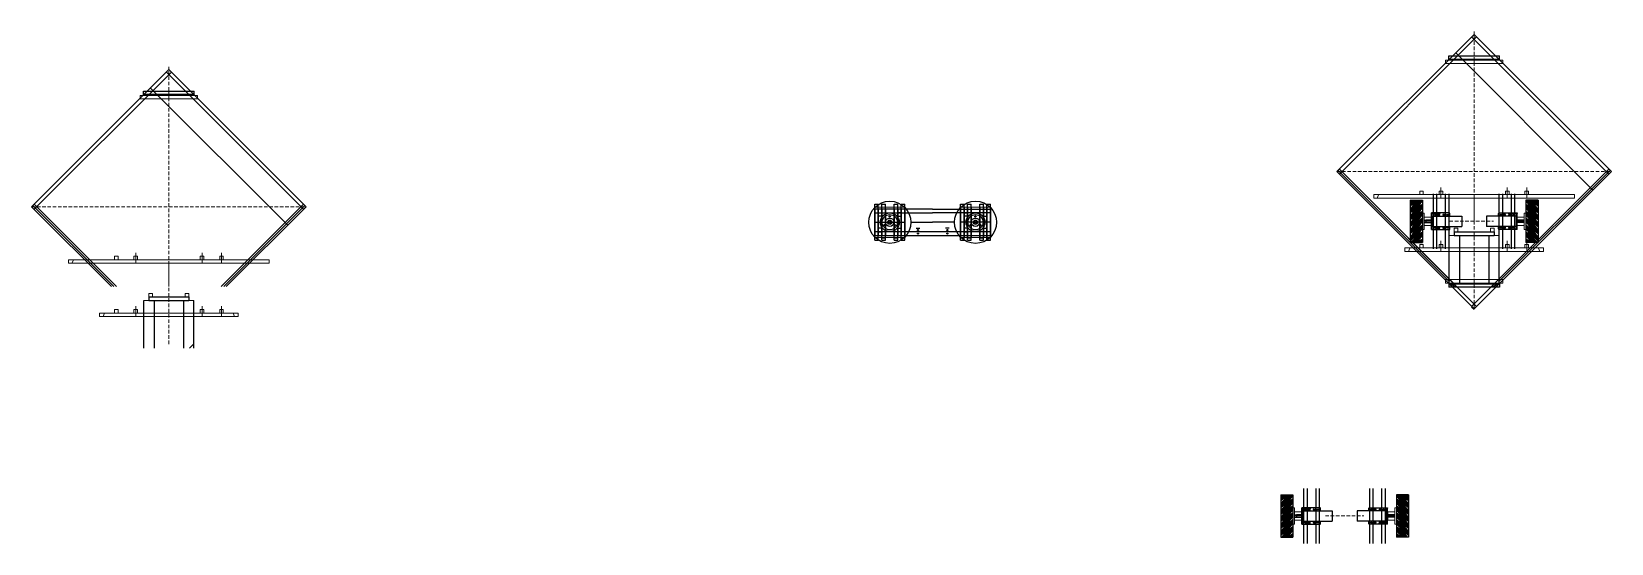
# Model space of a CAD drawing. Header units: millimetres. Extents: x -15418 to 43885, y -27590 to 23052.
# Drawn here: x 19452 to 25148, y -9980 to -8134 of the extents above; entities that cross this region are included whole.
import ezdxf

# ---------------------------------------------------------------- set-up
doc = ezdxf.new("R2010")
doc.units = ezdxf.units.MM
doc.header["$LTSCALE"] = 0.5
doc.linetypes.add('DASHEDX2', pattern=[38.1, 25.4, -12.7])
doc.layers.get('0').update_dxf_attribs({"lineweight": 5})
doc.layers.get('Defpoints').update_dxf_attribs({"color": 4})
for name, color, linetype in [('Layer1', 1, 'Continuous'), ('Layer10', 5, 'Continuous'), ('Layer2', 2, 'Continuous'), ('Layer3', 9, 'Continuous'), ('Layer4', 6, 'Continuous')]:
    doc.layers.add(name, color=color, linetype=linetype)
for name, color, linetype, lineweight in [('Layer5', 51, 'Continuous', 5), ('Layer6', 7, 'DASHEDX2', 5), ('Layer9', 3, 'Continuous', 5)]:
    doc.layers.add(name, color=color, linetype=linetype, lineweight=lineweight)
pattern_1 = [(135, (40486.2644, -35657.2178), (-2.24506403, -2.24506403), [])]
pattern_2 = [(135, (40360.612, -35657.2178), (-2.24506403, -2.24506403), [])]
pattern_3 = [(135, (40953.2258, -34594.2215), (-2.24506403, -2.24506403), [])]
pattern_4 = [(135, (40827.5734, -34594.2215), (-2.24506403, -2.24506403), [])]

msp = doc.modelspace()

# ---------------------------------------------------------------- hatches: boundary and pattern name
at = {"layer": 'Layer5', "transparency": 33554661}
h = msp.add_hatch(dxfattribs=at)
h.set_pattern_fill('ANSI31', color=256, angle=90)
h.set_pattern_definition(pattern_3)
edge = h.paths.add_edge_path()
edge.add_line((24422.7527, -8784.5287), (24422.7527, -8779.5287))
edge.add_line((24422.7527, -8779.5287), (24423.9927, -8778.2887))
edge.add_line((24423.9927, -8778.2887), (24423.9927, -8774.2887))
edge.add_arc((24538.7241, -8847.5001), 136.1, 489.3514593, 507.4575942, ccw=False)
edge.add_line((24452.4265, -8742.258), (24465.5127, -8742.258))
edge.add_line((24465.5127, -8742.258), (24465.5127, -8745.7687))
edge.add_arc((24350.5243, -8672.3003), 136.455, 662.5753358, 687.4246642, ccw=False)
edge.add_line((24423.9927, -8787.2887), (24423.9927, -8783.2887))
edge.add_line((24423.9927, -8783.2887), (24422.7527, -8784.5287))
edge = h.paths.add_edge_path()
edge.add_line((24422.7527, -8759.5287), (24422.7527, -8754.5287))
edge.add_line((24422.7527, -8754.5287), (24423.9927, -8753.2887))
edge.add_line((24423.9927, -8753.2887), (24423.9927, -8749.2887))
edge.add_arc((24538.7241, -8822.5001), 136.1, 503.8726113, 507.4575942, ccw=False)
edge.add_line((24428.7951, -8742.258), (24448.5192, -8742.258))
edge.add_arc((24350.5243, -8647.3003), 136.455, 662.5753358, 675.9017964, ccw=False)
edge.add_line((24423.9927, -8762.2887), (24423.9927, -8758.2887))
edge.add_line((24423.9927, -8758.2887), (24422.7527, -8759.5287))
h = msp.add_hatch(dxfattribs=at)
h.set_pattern_fill('ANSI31', color=256, angle=90)
h.set_pattern_definition(pattern_3)
h.paths.add_polyline_path([(24449.5799, -8894.658, -0.036565829), (24465.5127, -8882.7687), (24465.5127, -8886.7687), (24466.7527, -8885.5287), (24466.7527, -8890.5287), (24465.5127, -8891.7687), (24465.5127, -8894.658)], flags=17)
edge = h.paths.add_edge_path()
edge.add_line((24466.7527, -8760.5287), (24466.7527, -8765.5287))
edge.add_line((24466.7527, -8765.5287), (24465.5127, -8766.7687))
edge.add_line((24465.5127, -8766.7687), (24465.5127, -8770.7687))
edge.add_arc((24350.5243, -8697.3003), 136.455, 662.5753358, 687.4246642, ccw=False)
edge.add_line((24423.9927, -8812.2887), (24423.9927, -8808.2887))
edge.add_line((24423.9927, -8808.2887), (24422.7527, -8809.5287))
edge.add_line((24422.7527, -8809.5287), (24422.7527, -8804.5287))
edge.add_line((24422.7527, -8804.5287), (24423.9927, -8803.2887))
edge.add_line((24423.9927, -8803.2887), (24423.9927, -8799.2887))
edge.add_arc((24538.7241, -8872.5001), 136.1, 482.5424058, 507.4575942, ccw=False)
edge.add_line((24465.5127, -8757.7687), (24465.5127, -8761.7687))
edge.add_line((24465.5127, -8761.7687), (24466.7527, -8760.5287))
edge = h.paths.add_edge_path()
edge.add_line((24466.7527, -8835.5287), (24466.7527, -8840.5287))
edge.add_line((24466.7527, -8840.5287), (24465.5127, -8841.7687))
edge.add_line((24465.5127, -8841.7687), (24465.5127, -8845.7687))
edge.add_arc((24350.5243, -8772.3003), 136.455, 662.5753358, 687.4246642, ccw=False)
edge.add_line((24423.9927, -8887.2887), (24423.9927, -8883.2887))
edge.add_line((24423.9927, -8883.2887), (24422.7527, -8884.5287))
edge.add_line((24422.7527, -8884.5287), (24422.7527, -8879.5287))
edge.add_line((24422.7527, -8879.5287), (24423.9927, -8878.2887))
edge.add_line((24423.9927, -8878.2887), (24423.9927, -8874.2887))
edge.add_arc((24538.7241, -8947.5001), 136.1, 482.5424058, 507.4575942, ccw=False)
edge.add_line((24465.5127, -8832.7687), (24465.5127, -8836.7687))
edge.add_line((24465.5127, -8836.7687), (24466.7527, -8835.5287))
edge = h.paths.add_edge_path()
edge.add_line((24466.7527, -8860.5287), (24466.7527, -8865.5287))
edge.add_line((24466.7527, -8865.5287), (24465.5127, -8866.7687))
edge.add_line((24465.5127, -8866.7687), (24465.5127, -8870.7687))
edge.add_arc((24350.5243, -8797.3003), 136.455, 674.481355, 687.4246642, ccw=False)
edge.add_line((24446.1352, -8894.658), (24427.0827, -8894.658))
edge.add_arc((24538.7241, -8972.5001), 136.1, 482.5424058, 505.1137921, ccw=False)
edge.add_line((24465.5127, -8857.7687), (24465.5127, -8861.7687))
edge.add_line((24465.5127, -8861.7687), (24466.7527, -8860.5287))
h = msp.add_hatch(dxfattribs=at)
h.set_pattern_fill('ANSI31', color=256, angle=90)
h.set_pattern_definition(pattern_4)
h.paths.add_polyline_path([(24856.8218, -8894.658, 0.036565829), (24840.889, -8882.7687), (24840.889, -8886.7687), (24839.649, -8885.5287), (24839.649, -8890.5287), (24840.889, -8891.7687), (24840.889, -8894.658)], flags=17)
edge = h.paths.add_edge_path()
edge.add_line((24839.649, -8760.5287), (24839.649, -8765.5287))
edge.add_line((24839.649, -8765.5287), (24840.889, -8766.7687))
edge.add_line((24840.889, -8766.7687), (24840.889, -8770.7687))
edge.add_arc((24955.8774, -8697.3003), 136.455, -147.4246642, -122.5753358)
edge.add_line((24882.409, -8812.2887), (24882.409, -8808.2887))
edge.add_line((24882.409, -8808.2887), (24883.649, -8809.5287))
edge.add_line((24883.649, -8809.5287), (24883.649, -8804.5287))
edge.add_line((24883.649, -8804.5287), (24882.409, -8803.2887))
edge.add_line((24882.409, -8803.2887), (24882.409, -8799.2887))
edge.add_arc((24767.6776, -8872.5001), 136.1, 32.5424058, 57.4575942)
edge.add_line((24840.889, -8757.7687), (24840.889, -8761.7687))
edge.add_line((24840.889, -8761.7687), (24839.649, -8760.5287))
edge = h.paths.add_edge_path()
edge.add_line((24839.649, -8835.5287), (24839.649, -8840.5287))
edge.add_line((24839.649, -8840.5287), (24840.889, -8841.7687))
edge.add_line((24840.889, -8841.7687), (24840.889, -8845.7687))
edge.add_arc((24955.8774, -8772.3003), 136.455, -147.4246642, -122.5753358)
edge.add_line((24882.409, -8887.2887), (24882.409, -8883.2887))
edge.add_line((24882.409, -8883.2887), (24883.649, -8884.5287))
edge.add_line((24883.649, -8884.5287), (24883.649, -8879.5287))
edge.add_line((24883.649, -8879.5287), (24882.409, -8878.2887))
edge.add_line((24882.409, -8878.2887), (24882.409, -8874.2887))
edge.add_arc((24767.6776, -8947.5001), 136.1, 32.5424058, 57.4575942)
edge.add_line((24840.889, -8832.7687), (24840.889, -8836.7687))
edge.add_line((24840.889, -8836.7687), (24839.649, -8835.5287))
edge = h.paths.add_edge_path()
edge.add_line((24839.649, -8860.5287), (24839.649, -8865.5287))
edge.add_line((24839.649, -8865.5287), (24840.889, -8866.7687))
edge.add_line((24840.889, -8866.7687), (24840.889, -8870.7687))
edge.add_arc((24955.8774, -8797.3003), 136.455, -147.4246642, -134.481355)
edge.add_line((24860.2665, -8894.658), (24879.319, -8894.658))
edge.add_arc((24767.6776, -8972.5001), 136.1, 34.8862079, 57.4575942)
edge.add_line((24840.889, -8857.7687), (24840.889, -8861.7687))
edge.add_line((24840.889, -8861.7687), (24839.649, -8860.5287))
h = msp.add_hatch(dxfattribs=at)
h.set_pattern_fill('ANSI31', color=256, angle=90)
h.set_pattern_definition(pattern_4)
edge = h.paths.add_edge_path()
edge.add_line((24883.649, -8784.5287), (24883.649, -8779.5287))
edge.add_line((24883.649, -8779.5287), (24882.409, -8778.2887))
edge.add_line((24882.409, -8778.2887), (24882.409, -8774.2887))
edge.add_arc((24767.6776, -8847.5001), 136.1, 32.5424058, 50.6485407)
edge.add_line((24853.9752, -8742.258), (24840.889, -8742.258))
edge.add_line((24840.889, -8742.258), (24840.889, -8745.7687))
edge.add_arc((24955.8774, -8672.3003), 136.455, -147.4246642, -122.5753358)
edge.add_line((24882.409, -8787.2887), (24882.409, -8783.2887))
edge.add_line((24882.409, -8783.2887), (24883.649, -8784.5287))
edge = h.paths.add_edge_path()
edge.add_line((24883.649, -8759.5287), (24883.649, -8754.5287))
edge.add_line((24883.649, -8754.5287), (24882.409, -8753.2887))
edge.add_line((24882.409, -8753.2887), (24882.409, -8749.2887))
edge.add_arc((24767.6776, -8822.5001), 136.1, 32.5424058, 36.1273887)
edge.add_line((24877.6066, -8742.258), (24857.8825, -8742.258))
edge.add_arc((24955.8774, -8647.3003), 136.455, -135.9017964, -122.5753358)
edge.add_line((24882.409, -8762.2887), (24882.409, -8758.2887))
edge.add_line((24882.409, -8758.2887), (24883.649, -8759.5287))
h = msp.add_hatch(dxfattribs=at)
h.set_pattern_fill('ANSI31', color=256, angle=90)
h.set_pattern_definition(pattern_3)
edge = h.paths.add_edge_path()
edge.add_line((24466.7527, -8785.5287), (24466.7527, -8790.5287))
edge.add_line((24466.7527, -8790.5287), (24465.5127, -8791.7687))
edge.add_line((24465.5127, -8791.7687), (24465.5127, -8795.7687))
edge.add_arc((24350.5243, -8722.3003), 136.455, 662.5753358, 687.4246642, ccw=False)
edge.add_line((24423.9927, -8837.2887), (24423.9927, -8833.2887))
edge.add_line((24423.9927, -8833.2887), (24422.7527, -8834.5287))
edge.add_line((24422.7527, -8834.5287), (24422.7527, -8829.5287))
edge.add_line((24422.7527, -8829.5287), (24423.9927, -8828.2887))
edge.add_line((24423.9927, -8828.2887), (24423.9927, -8824.2887))
edge.add_arc((24538.7241, -8897.5001), 136.1, 482.5424058, 507.4575942, ccw=False)
edge.add_line((24465.5127, -8782.7687), (24465.5127, -8786.7687))
edge.add_line((24465.5127, -8786.7687), (24466.7527, -8785.5287))
edge = h.paths.add_edge_path()
edge.add_line((24466.7527, -8810.5287), (24466.7527, -8815.5287))
edge.add_line((24466.7527, -8815.5287), (24465.5127, -8816.7687))
edge.add_line((24465.5127, -8816.7687), (24465.5127, -8820.7687))
edge.add_arc((24350.5243, -8747.3003), 136.455, 662.5753358, 687.4246642, ccw=False)
edge.add_line((24423.9927, -8862.2887), (24423.9927, -8858.2887))
edge.add_line((24423.9927, -8858.2887), (24422.7527, -8859.5287))
edge.add_line((24422.7527, -8859.5287), (24422.7527, -8854.5287))
edge.add_line((24422.7527, -8854.5287), (24423.9927, -8853.2887))
edge.add_line((24423.9927, -8853.2887), (24423.9927, -8849.2887))
edge.add_arc((24538.7241, -8922.5001), 136.1, 482.5424058, 507.4575942, ccw=False)
edge.add_line((24465.5127, -8807.7687), (24465.5127, -8811.7687))
edge.add_line((24465.5127, -8811.7687), (24466.7527, -8810.5287))
h = msp.add_hatch(dxfattribs=at)
h.set_pattern_fill('ANSI31', color=256, angle=90)
h.set_pattern_definition(pattern_4)
edge = h.paths.add_edge_path()
edge.add_line((24839.649, -8785.5287), (24839.649, -8790.5287))
edge.add_line((24839.649, -8790.5287), (24840.889, -8791.7687))
edge.add_line((24840.889, -8791.7687), (24840.889, -8795.7687))
edge.add_arc((24955.8774, -8722.3003), 136.455, -147.4246642, -122.5753358)
edge.add_line((24882.409, -8837.2887), (24882.409, -8833.2887))
edge.add_line((24882.409, -8833.2887), (24883.649, -8834.5287))
edge.add_line((24883.649, -8834.5287), (24883.649, -8829.5287))
edge.add_line((24883.649, -8829.5287), (24882.409, -8828.2887))
edge.add_line((24882.409, -8828.2887), (24882.409, -8824.2887))
edge.add_arc((24767.6776, -8897.5001), 136.1, 32.5424058, 57.4575942)
edge.add_line((24840.889, -8782.7687), (24840.889, -8786.7687))
edge.add_line((24840.889, -8786.7687), (24839.649, -8785.5287))
edge = h.paths.add_edge_path()
edge.add_line((24839.649, -8810.5287), (24839.649, -8815.5287))
edge.add_line((24839.649, -8815.5287), (24840.889, -8816.7687))
edge.add_line((24840.889, -8816.7687), (24840.889, -8820.7687))
edge.add_arc((24955.8774, -8747.3003), 136.455, -147.4246642, -122.5753358)
edge.add_line((24882.409, -8862.2887), (24882.409, -8858.2887))
edge.add_line((24882.409, -8858.2887), (24883.649, -8859.5287))
edge.add_line((24883.649, -8859.5287), (24883.649, -8854.5287))
edge.add_line((24883.649, -8854.5287), (24882.409, -8853.2887))
edge.add_line((24882.409, -8853.2887), (24882.409, -8849.2887))
edge.add_arc((24767.6776, -8922.5001), 136.1, 32.5424058, 57.4575942)
edge.add_line((24840.889, -8807.7687), (24840.889, -8811.7687))
edge.add_line((24840.889, -8811.7687), (24839.649, -8810.5287))
h = msp.add_hatch(dxfattribs=at)
h.set_pattern_fill('ANSI31', color=256, angle=90)
h.set_pattern_definition(pattern_1)
edge = h.paths.add_edge_path()
edge.add_line((23955.7913, -9847.525), (23955.7913, -9842.525))
edge.add_line((23955.7913, -9842.525), (23957.0313, -9841.285))
edge.add_line((23957.0313, -9841.285), (23957.0313, -9837.285))
edge.add_arc((24071.7627, -9910.4964), 136.1, 489.3514593, 507.4575942, ccw=False)
edge.add_line((23985.4651, -9805.2542), (23998.5513, -9805.2542))
edge.add_line((23998.5513, -9805.2542), (23998.5513, -9808.765))
edge.add_arc((23883.5629, -9735.2965), 136.455, 662.5753358, 687.4246642, ccw=False)
edge.add_line((23957.0313, -9850.285), (23957.0313, -9846.285))
edge.add_line((23957.0313, -9846.285), (23955.7913, -9847.525))
edge = h.paths.add_edge_path()
edge.add_line((23955.7913, -9822.525), (23955.7913, -9817.525))
edge.add_line((23955.7913, -9817.525), (23957.0313, -9816.285))
edge.add_line((23957.0313, -9816.285), (23957.0313, -9812.285))
edge.add_arc((24071.7627, -9885.4964), 136.1, 503.8726113, 507.4575942, ccw=False)
edge.add_line((23961.8337, -9805.2542), (23981.5578, -9805.2542))
edge.add_arc((23883.5629, -9710.2965), 136.455, 662.5753358, 675.9017964, ccw=False)
edge.add_line((23957.0313, -9825.285), (23957.0313, -9821.285))
edge.add_line((23957.0313, -9821.285), (23955.7913, -9822.525))
h = msp.add_hatch(dxfattribs=at)
h.set_pattern_fill('ANSI31', color=256, angle=90)
h.set_pattern_definition(pattern_1)
h.paths.add_polyline_path([(23982.6185, -9957.6542, -0.036565829), (23998.5513, -9945.765), (23998.5513, -9949.765), (23999.7913, -9948.525), (23999.7913, -9953.525), (23998.5513, -9954.765), (23998.5513, -9957.6542)], flags=17)
edge = h.paths.add_edge_path()
edge.add_line((23999.7913, -9823.525), (23999.7913, -9828.525))
edge.add_line((23999.7913, -9828.525), (23998.5513, -9829.765))
edge.add_line((23998.5513, -9829.765), (23998.5513, -9833.765))
edge.add_arc((23883.5629, -9760.2965), 136.455, 662.5753358, 687.4246642, ccw=False)
edge.add_line((23957.0313, -9875.285), (23957.0313, -9871.285))
edge.add_line((23957.0313, -9871.285), (23955.7913, -9872.525))
edge.add_line((23955.7913, -9872.525), (23955.7913, -9867.525))
edge.add_line((23955.7913, -9867.525), (23957.0313, -9866.285))
edge.add_line((23957.0313, -9866.285), (23957.0313, -9862.285))
edge.add_arc((24071.7627, -9935.4964), 136.1, 482.5424058, 507.4575942, ccw=False)
edge.add_line((23998.5513, -9820.765), (23998.5513, -9824.765))
edge.add_line((23998.5513, -9824.765), (23999.7913, -9823.525))
edge = h.paths.add_edge_path()
edge.add_line((23999.7913, -9898.525), (23999.7913, -9903.525))
edge.add_line((23999.7913, -9903.525), (23998.5513, -9904.765))
edge.add_line((23998.5513, -9904.765), (23998.5513, -9908.765))
edge.add_arc((23883.5629, -9835.2965), 136.455, 662.5753358, 687.4246642, ccw=False)
edge.add_line((23957.0313, -9950.285), (23957.0313, -9946.285))
edge.add_line((23957.0313, -9946.285), (23955.7913, -9947.525))
edge.add_line((23955.7913, -9947.525), (23955.7913, -9942.525))
edge.add_line((23955.7913, -9942.525), (23957.0313, -9941.285))
edge.add_line((23957.0313, -9941.285), (23957.0313, -9937.285))
edge.add_arc((24071.7627, -10010.4964), 136.1, 482.5424058, 507.4575942, ccw=False)
edge.add_line((23998.5513, -9895.765), (23998.5513, -9899.765))
edge.add_line((23998.5513, -9899.765), (23999.7913, -9898.525))
edge = h.paths.add_edge_path()
edge.add_line((23999.7913, -9923.525), (23999.7913, -9928.525))
edge.add_line((23999.7913, -9928.525), (23998.5513, -9929.765))
edge.add_line((23998.5513, -9929.765), (23998.5513, -9933.765))
edge.add_arc((23883.5629, -9860.2965), 136.455, 674.481355, 687.4246642, ccw=False)
edge.add_line((23979.1738, -9957.6542), (23960.1214, -9957.6542))
edge.add_arc((24071.7627, -10035.4964), 136.1, 482.5424058, 505.1137921, ccw=False)
edge.add_line((23998.5513, -9920.765), (23998.5513, -9924.765))
edge.add_line((23998.5513, -9924.765), (23999.7913, -9923.525))
h = msp.add_hatch(dxfattribs=at)
h.set_pattern_fill('ANSI31', color=256, angle=90)
h.set_pattern_definition(pattern_1)
edge = h.paths.add_edge_path()
edge.add_line((23999.7913, -9848.525), (23999.7913, -9853.525))
edge.add_line((23999.7913, -9853.525), (23998.5513, -9854.765))
edge.add_line((23998.5513, -9854.765), (23998.5513, -9858.765))
edge.add_arc((23883.5629, -9785.2965), 136.455, 662.5753358, 687.4246642, ccw=False)
edge.add_line((23957.0313, -9900.285), (23957.0313, -9896.285))
edge.add_line((23957.0313, -9896.285), (23955.7913, -9897.525))
edge.add_line((23955.7913, -9897.525), (23955.7913, -9892.525))
edge.add_line((23955.7913, -9892.525), (23957.0313, -9891.285))
edge.add_line((23957.0313, -9891.285), (23957.0313, -9887.285))
edge.add_arc((24071.7627, -9960.4964), 136.1, 482.5424058, 507.4575942, ccw=False)
edge.add_line((23998.5513, -9845.765), (23998.5513, -9849.765))
edge.add_line((23998.5513, -9849.765), (23999.7913, -9848.525))
edge = h.paths.add_edge_path()
edge.add_line((23999.7913, -9873.525), (23999.7913, -9878.525))
edge.add_line((23999.7913, -9878.525), (23998.5513, -9879.765))
edge.add_line((23998.5513, -9879.765), (23998.5513, -9883.765))
edge.add_arc((23883.5629, -9810.2965), 136.455, 662.5753358, 687.4246642, ccw=False)
edge.add_line((23957.0313, -9925.285), (23957.0313, -9921.285))
edge.add_line((23957.0313, -9921.285), (23955.7913, -9922.525))
edge.add_line((23955.7913, -9922.525), (23955.7913, -9917.525))
edge.add_line((23955.7913, -9917.525), (23957.0313, -9916.285))
edge.add_line((23957.0313, -9916.285), (23957.0313, -9912.285))
edge.add_arc((24071.7627, -9985.4964), 136.1, 482.5424058, 507.4575942, ccw=False)
edge.add_line((23998.5513, -9870.765), (23998.5513, -9874.765))
edge.add_line((23998.5513, -9874.765), (23999.7913, -9873.525))
h = msp.add_hatch(dxfattribs=at)
h.set_pattern_fill('ANSI31', color=256, angle=90)
h.set_pattern_definition(pattern_2)
h.paths.add_polyline_path([(24389.8604, -9957.6542, 0.036565829), (24373.9276, -9945.765), (24373.9276, -9949.765), (24372.6876, -9948.525), (24372.6876, -9953.525), (24373.9276, -9954.765), (24373.9276, -9957.6542)], flags=17)
edge = h.paths.add_edge_path()
edge.add_line((24372.6876, -9823.525), (24372.6876, -9828.525))
edge.add_line((24372.6876, -9828.525), (24373.9276, -9829.765))
edge.add_line((24373.9276, -9829.765), (24373.9276, -9833.765))
edge.add_arc((24488.9161, -9760.2965), 136.455, -147.4246642, -122.5753358)
edge.add_line((24415.4476, -9875.285), (24415.4476, -9871.285))
edge.add_line((24415.4476, -9871.285), (24416.6876, -9872.525))
edge.add_line((24416.6876, -9872.525), (24416.6876, -9867.525))
edge.add_line((24416.6876, -9867.525), (24415.4476, -9866.285))
edge.add_line((24415.4476, -9866.285), (24415.4476, -9862.285))
edge.add_arc((24300.7162, -9935.4964), 136.1, 32.5424058, 57.4575942)
edge.add_line((24373.9276, -9820.765), (24373.9276, -9824.765))
edge.add_line((24373.9276, -9824.765), (24372.6876, -9823.525))
edge = h.paths.add_edge_path()
edge.add_line((24372.6876, -9898.525), (24372.6876, -9903.525))
edge.add_line((24372.6876, -9903.525), (24373.9276, -9904.765))
edge.add_line((24373.9276, -9904.765), (24373.9276, -9908.765))
edge.add_arc((24488.9161, -9835.2965), 136.455, -147.4246642, -122.5753358)
edge.add_line((24415.4476, -9950.285), (24415.4476, -9946.285))
edge.add_line((24415.4476, -9946.285), (24416.6876, -9947.525))
edge.add_line((24416.6876, -9947.525), (24416.6876, -9942.525))
edge.add_line((24416.6876, -9942.525), (24415.4476, -9941.285))
edge.add_line((24415.4476, -9941.285), (24415.4476, -9937.285))
edge.add_arc((24300.7162, -10010.4964), 136.1, 32.5424058, 57.4575942)
edge.add_line((24373.9276, -9895.765), (24373.9276, -9899.765))
edge.add_line((24373.9276, -9899.765), (24372.6876, -9898.525))
edge = h.paths.add_edge_path()
edge.add_line((24372.6876, -9923.525), (24372.6876, -9928.525))
edge.add_line((24372.6876, -9928.525), (24373.9276, -9929.765))
edge.add_line((24373.9276, -9929.765), (24373.9276, -9933.765))
edge.add_arc((24488.9161, -9860.2965), 136.455, -147.4246642, -134.481355)
edge.add_line((24393.3052, -9957.6542), (24412.3576, -9957.6542))
edge.add_arc((24300.7162, -10035.4964), 136.1, 34.8862079, 57.4575942)
edge.add_line((24373.9276, -9920.765), (24373.9276, -9924.765))
edge.add_line((24373.9276, -9924.765), (24372.6876, -9923.525))
h = msp.add_hatch(dxfattribs=at)
h.set_pattern_fill('ANSI31', color=256, angle=90)
h.set_pattern_definition(pattern_2)
edge = h.paths.add_edge_path()
edge.add_line((24372.6876, -9848.525), (24372.6876, -9853.525))
edge.add_line((24372.6876, -9853.525), (24373.9276, -9854.765))
edge.add_line((24373.9276, -9854.765), (24373.9276, -9858.765))
edge.add_arc((24488.9161, -9785.2965), 136.455, -147.4246642, -122.5753358)
edge.add_line((24415.4476, -9900.285), (24415.4476, -9896.285))
edge.add_line((24415.4476, -9896.285), (24416.6876, -9897.525))
edge.add_line((24416.6876, -9897.525), (24416.6876, -9892.525))
edge.add_line((24416.6876, -9892.525), (24415.4476, -9891.285))
edge.add_line((24415.4476, -9891.285), (24415.4476, -9887.285))
edge.add_arc((24300.7162, -9960.4964), 136.1, 32.5424058, 57.4575942)
edge.add_line((24373.9276, -9845.765), (24373.9276, -9849.765))
edge.add_line((24373.9276, -9849.765), (24372.6876, -9848.525))
edge = h.paths.add_edge_path()
edge.add_line((24372.6876, -9873.525), (24372.6876, -9878.525))
edge.add_line((24372.6876, -9878.525), (24373.9276, -9879.765))
edge.add_line((24373.9276, -9879.765), (24373.9276, -9883.765))
edge.add_arc((24488.9161, -9810.2965), 136.455, -147.4246642, -122.5753358)
edge.add_line((24415.4476, -9925.285), (24415.4476, -9921.285))
edge.add_line((24415.4476, -9921.285), (24416.6876, -9922.525))
edge.add_line((24416.6876, -9922.525), (24416.6876, -9917.525))
edge.add_line((24416.6876, -9917.525), (24415.4476, -9916.285))
edge.add_line((24415.4476, -9916.285), (24415.4476, -9912.285))
edge.add_arc((24300.7162, -9985.4964), 136.1, 32.5424058, 57.4575942)
edge.add_line((24373.9276, -9870.765), (24373.9276, -9874.765))
edge.add_line((24373.9276, -9874.765), (24372.6876, -9873.525))
h = msp.add_hatch(dxfattribs=at)
h.set_pattern_fill('ANSI31', color=256, angle=90)
h.set_pattern_definition(pattern_2)
edge = h.paths.add_edge_path()
edge.add_line((24416.6876, -9847.525), (24416.6876, -9842.525))
edge.add_line((24416.6876, -9842.525), (24415.4476, -9841.285))
edge.add_line((24415.4476, -9841.285), (24415.4476, -9837.285))
edge.add_arc((24300.7162, -9910.4964), 136.1, 32.5424058, 50.6485407)
edge.add_line((24387.0139, -9805.2542), (24373.9276, -9805.2542))
edge.add_line((24373.9276, -9805.2542), (24373.9276, -9808.765))
edge.add_arc((24488.9161, -9735.2965), 136.455, -147.4246642, -122.5753358)
edge.add_line((24415.4476, -9850.285), (24415.4476, -9846.285))
edge.add_line((24415.4476, -9846.285), (24416.6876, -9847.525))
edge = h.paths.add_edge_path()
edge.add_line((24416.6876, -9822.525), (24416.6876, -9817.525))
edge.add_line((24416.6876, -9817.525), (24415.4476, -9816.285))
edge.add_line((24415.4476, -9816.285), (24415.4476, -9812.285))
edge.add_arc((24300.7162, -9885.4964), 136.1, 32.5424058, 36.1273887)
edge.add_line((24410.6452, -9805.2542), (24390.9212, -9805.2542))
edge.add_arc((24488.9161, -9710.2965), 136.455, -135.9017964, -122.5753358)
edge.add_line((24415.4476, -9825.285), (24415.4476, -9821.285))
edge.add_line((24415.4476, -9821.285), (24416.6876, -9822.525))

# ---------------------------------------------------------------- linework, layer by layer
at = {"transparency": 33554661}
for p, q in [((22491.1128, -8877.108), (22491.1128, -8767.108)), ((22491.1128, -8767.108), (22601.1128, -8767.108)), ((22601.1128, -8767.108), (22601.1128, -8877.108)), ((22800.1128, -8767.108), (22800.1128, -8877.108)), ((22910.1128, -8767.108), (22800.1128, -8767.108)), ((22910.1128, -8877.108), (22910.1128, -8767.108)), ((24422.7527, -8847.958), (24422.7527, -8788.958)), ((24466.7527, -8788.958), (24466.7527, -8847.958)), ((24472.7527, -8788.958), (24466.7527, -8788.958)), ((24472.7527, -8847.958), (24472.7527, -8788.958)), ((24472.7527, -8803.458), (24497.7527, -8803.458)), ((24472.7527, -8818.458), (24497.7527, -8818.458)), ((24497.7527, -8833.458), (24497.7527, -8803.458)), ((24554.2027, -8795.458), (24556.3527, -8793.308)), ((24558.5027, -8795.458), (24554.2027, -8795.458)), ((24556.3527, -8793.308), (24556.3527, -8797.608)), ((24808.649, -8833.458), (24808.649, -8803.458)), ((24833.649, -8803.458), (24808.649, -8803.458)), ((24833.649, -8818.458), (24808.649, -8818.458)), ((24833.649, -8847.958), (24833.649, -8788.958)), ((24833.649, -8788.958), (24839.649, -8788.958)), ((24839.649, -8788.958), (24839.649, -8847.958)), ((24883.649, -8847.958), (24883.649, -8788.958)), ((22601.1128, -8877.108), (22491.1128, -8877.108)), ((22800.1128, -8877.108), (22910.1128, -8877.108)), ((24466.7527, -8847.958), (24472.7527, -8847.958)), ((24472.7527, -8833.458), (24497.7527, -8833.458)), ((24556.3527, -8839.308), (24554.2027, -8841.458)), ((24554.2027, -8841.458), (24558.5027, -8841.458)), ((24556.3527, -8843.608), (24556.3527, -8839.308)), ((24833.649, -8833.458), (24808.649, -8833.458)), ((24839.649, -8847.958), (24833.649, -8847.958)), ((23955.7913, -9910.9542), (23955.7913, -9851.9542)), ((23999.7913, -9851.9542), (23999.7913, -9910.9542)), ((24005.7913, -9851.9542), (23999.7913, -9851.9542)), ((24005.7913, -9910.9542), (24005.7913, -9851.9542)), ((24366.6876, -9910.9542), (24366.6876, -9851.9542)), ((24366.6876, -9851.9542), (24372.6876, -9851.9542)), ((24372.6876, -9851.9542), (24372.6876, -9910.9542)), ((24416.6876, -9910.9542), (24416.6876, -9851.9542)), ((23999.7913, -9910.9542), (24005.7913, -9910.9542)), ((24005.7913, -9866.4542), (24030.7913, -9866.4542)), ((24005.7913, -9881.4542), (24030.7913, -9881.4542)), ((24005.7913, -9896.4542), (24030.7913, -9896.4542)), ((24030.7913, -9896.4542), (24030.7913, -9866.4542)), ((24087.2413, -9858.4542), (24089.3913, -9856.3042)), ((24091.5413, -9858.4542), (24087.2413, -9858.4542)), ((24089.3913, -9902.3042), (24087.2413, -9904.4542)), ((24087.2413, -9904.4542), (24091.5413, -9904.4542)), ((24089.3913, -9856.3042), (24089.3913, -9860.6042)), ((24089.3913, -9906.6042), (24089.3913, -9902.3042)), ((24341.6876, -9896.4542), (24341.6876, -9866.4542)), ((24366.6876, -9866.4542), (24341.6876, -9866.4542)), ((24366.6876, -9881.4542), (24341.6876, -9881.4542)), ((24366.6876, -9896.4542), (24341.6876, -9896.4542)), ((24372.6876, -9910.9542), (24366.6876, -9910.9542))]:
    msp.add_line(p, q, dxfattribs=at)
at = {"layer": 'Defpoints', "transparency": 33554661}
for p, q in [((22491.1128, -8822.108), (22601.1128, -8822.108)), ((22910.1128, -8822.108), (22800.1128, -8822.108)), ((24563.4627, -8788.458), (24498.7527, -8788.458)), ((24498.7527, -8848.458), (24498.7527, -8788.458)), ((24498.7527, -8788.458), (24498.7527, -8790.458)), ((24498.7527, -8790.458), (24530.7527, -8790.458)), ((24500.7527, -8807.458), (24498.7527, -8807.458)), ((24500.7527, -8848.458), (24500.7527, -8788.458)), ((24522.7527, -8793.308), (24527.0527, -8793.308)), ((24522.7527, -8797.608), (24527.0527, -8797.608)), ((24530.7527, -8790.458), (24530.7527, -8788.458)), ((24542.0527, -8793.308), (24546.3527, -8793.308)), ((24542.0527, -8797.608), (24546.3527, -8797.608)), ((24565.6127, -8799.808), (24565.6127, -8790.608)), ((24740.789, -8799.808), (24740.789, -8790.608)), ((24742.939, -8788.458), (24807.649, -8788.458)), ((24764.349, -8793.308), (24760.049, -8793.308)), ((24764.349, -8797.608), (24760.049, -8797.608)), ((24775.649, -8790.458), (24775.649, -8788.458)), ((24807.649, -8790.458), (24775.649, -8790.458)), ((24783.649, -8793.308), (24779.349, -8793.308)), ((24783.649, -8797.608), (24779.349, -8797.608)), ((24805.649, -8848.458), (24805.649, -8788.458)), ((24805.649, -8807.458), (24807.649, -8807.458)), ((24807.649, -8848.458), (24807.649, -8788.458)), ((24807.649, -8788.458), (24807.649, -8790.458)), ((24500.7527, -8829.458), (24498.7527, -8829.458)), ((24498.7527, -8848.458), (24498.7527, -8846.458)), ((24498.7527, -8846.458), (24530.7527, -8846.458)), ((24498.7527, -8848.458), (24563.4627, -8848.458)), ((24522.7527, -8839.308), (24527.0527, -8839.308)), ((24522.7527, -8843.608), (24527.0527, -8843.608)), ((24530.7527, -8846.458), (24530.7527, -8848.458)), ((24542.0527, -8839.308), (24546.3527, -8839.308)), ((24542.0527, -8843.608), (24546.3527, -8843.608)), ((24565.6127, -8846.308), (24565.6127, -8837.108)), ((24740.789, -8846.308), (24740.789, -8837.108)), ((24807.649, -8848.458), (24742.939, -8848.458)), ((24764.349, -8839.308), (24760.049, -8839.308)), ((24764.349, -8843.608), (24760.049, -8843.608)), ((24807.649, -8846.458), (24775.649, -8846.458)), ((24775.649, -8846.458), (24775.649, -8848.458)), ((24783.649, -8839.308), (24779.349, -8839.308)), ((24783.649, -8843.608), (24779.349, -8843.608)), ((24805.649, -8829.458), (24807.649, -8829.458)), ((24807.649, -8848.458), (24807.649, -8846.458)), ((24096.5013, -9851.4542), (24031.7913, -9851.4542)), ((24031.7913, -9911.4542), (24031.7913, -9851.4542)), ((24031.7913, -9851.4542), (24031.7913, -9853.4542)), ((24031.7913, -9853.4542), (24063.7913, -9853.4542)), ((24033.7913, -9911.4542), (24033.7913, -9851.4542)), ((24063.7913, -9853.4542), (24063.7913, -9851.4542)), ((24098.6513, -9862.8042), (24098.6513, -9853.6042)), ((24273.8276, -9862.8042), (24273.8276, -9853.6042)), ((24275.9776, -9851.4542), (24340.6876, -9851.4542)), ((24308.6876, -9853.4542), (24308.6876, -9851.4542)), ((24340.6876, -9853.4542), (24308.6876, -9853.4542)), ((24338.6876, -9911.4542), (24338.6876, -9851.4542)), ((24340.6876, -9911.4542), (24340.6876, -9851.4542)), ((24340.6876, -9851.4542), (24340.6876, -9853.4542)), ((24033.7913, -9870.4542), (24031.7913, -9870.4542)), ((24033.7913, -9892.4542), (24031.7913, -9892.4542)), ((24031.7913, -9911.4542), (24031.7913, -9909.4542)), ((24031.7913, -9909.4542), (24063.7913, -9909.4542)), ((24031.7913, -9911.4542), (24096.5013, -9911.4542)), ((24055.7913, -9856.3042), (24060.0913, -9856.3042)), ((24055.7913, -9860.6042), (24060.0913, -9860.6042)), ((24055.7913, -9902.3042), (24060.0913, -9902.3042)), ((24055.7913, -9906.6042), (24060.0913, -9906.6042)), ((24063.7913, -9909.4542), (24063.7913, -9911.4542)), ((24075.0913, -9856.3042), (24079.3913, -9856.3042)), ((24075.0913, -9860.6042), (24079.3913, -9860.6042)), ((24075.0913, -9902.3042), (24079.3913, -9902.3042)), ((24075.0913, -9906.6042), (24079.3913, -9906.6042)), ((24098.6513, -9909.3042), (24098.6513, -9900.1042)), ((24273.8276, -9909.3042), (24273.8276, -9900.1042)), ((24340.6876, -9911.4542), (24275.9776, -9911.4542)), ((24297.3876, -9856.3042), (24293.0876, -9856.3042)), ((24297.3876, -9860.6042), (24293.0876, -9860.6042)), ((24297.3876, -9902.3042), (24293.0876, -9902.3042)), ((24297.3876, -9906.6042), (24293.0876, -9906.6042)), ((24340.6876, -9909.4542), (24308.6876, -9909.4542)), ((24308.6876, -9909.4542), (24308.6876, -9911.4542)), ((24316.6876, -9856.3042), (24312.3876, -9856.3042)), ((24316.6876, -9860.6042), (24312.3876, -9860.6042)), ((24316.6876, -9902.3042), (24312.3876, -9902.3042)), ((24316.6876, -9906.6042), (24312.3876, -9906.6042)), ((24338.6876, -9870.4542), (24340.6876, -9870.4542)), ((24338.6876, -9892.4542), (24340.6876, -9892.4542)), ((24340.6876, -9911.4542), (24340.6876, -9909.4542))]:
    msp.add_line(p, q, dxfattribs=at)
for centre, radius in [((22546.1128, -8822.108), 34), ((22546.1128, -8822.108), 27.5), ((22546.1128, -8822.108), 15), ((22546.1128, -8822.108), 7.62), ((22546.1128, -8822.108), 4), ((22546.1128, -8801.3234), 2.5), ((22855.1128, -8822.108), 34), ((22855.1128, -8822.108), 27.5), ((22855.1128, -8822.108), 15), ((22855.1128, -8822.108), 7.62), ((22855.1128, -8822.108), 4), ((22855.1128, -8801.3234), 2.5), ((24512.7527, -8795.458), 2.15), ((24556.3527, -8795.458), 2.15), ((24750.049, -8795.458), 2.15), ((24793.649, -8795.458), 2.15), ((22528.1128, -8832.5003), 2.5), ((22564.1128, -8832.5003), 2.5), ((22837.1128, -8832.5003), 2.5), ((22873.1128, -8832.5003), 2.5), ((24512.7527, -8841.458), 2.15), ((24556.3527, -8841.458), 2.15), ((24750.049, -8841.458), 2.15), ((24793.649, -8841.458), 2.15), ((24045.7913, -9858.4542), 2.15), ((24045.7913, -9904.4542), 2.15), ((24089.3913, -9858.4542), 2.15), ((24089.3913, -9904.4542), 2.15), ((24283.0876, -9858.4542), 2.15), ((24283.0876, -9904.4542), 2.15), ((24326.6876, -9858.4542), 2.15), ((24326.6876, -9904.4542), 2.15)]:
    msp.add_circle(centre, radius, dxfattribs=at)
for centre, start, end in [((24522.7527, -8795.458), 90, 270), ((24527.0527, -8795.458), 270, 90), ((24542.0527, -8795.458), 90, 270), ((24546.3527, -8795.458), 270, 90), ((24563.4627, -8790.608), 0, 90), ((24742.939, -8790.608), 90, 180), ((24760.049, -8795.458), 90, 270), ((24764.349, -8795.458), 270, 90), ((24779.349, -8795.458), 90, 270), ((24783.649, -8795.458), 270, 90), ((24522.7527, -8841.458), 90, 270), ((24527.0527, -8841.458), 270, 90), ((24542.0527, -8841.458), 90, 270), ((24546.3527, -8841.458), 270, 90), ((24563.4627, -8846.308), 270, 0), ((24742.939, -8846.308), 180, 270), ((24760.049, -8841.458), 90, 270), ((24764.349, -8841.458), 270, 90), ((24779.349, -8841.458), 90, 270), ((24783.649, -8841.458), 270, 90), ((24096.5013, -9853.6042), 0, 90), ((24275.9776, -9853.6042), 90, 180), ((24055.7913, -9858.4542), 90, 270), ((24055.7913, -9904.4542), 90, 270), ((24060.0913, -9858.4542), 270, 90), ((24060.0913, -9904.4542), 270, 90), ((24075.0913, -9858.4542), 90, 270), ((24075.0913, -9904.4542), 90, 270), ((24079.3913, -9858.4542), 270, 90), ((24079.3913, -9904.4542), 270, 90), ((24096.5013, -9909.3042), 270, 0), ((24275.9776, -9909.3042), 180, 270), ((24293.0876, -9858.4542), 90, 270), ((24293.0876, -9904.4542), 90, 270), ((24297.3876, -9858.4542), 270, 90), ((24297.3876, -9904.4542), 270, 90), ((24312.3876, -9858.4542), 90, 270), ((24312.3876, -9904.4542), 90, 270), ((24316.6876, -9858.4542), 270, 90), ((24316.6876, -9904.4542), 270, 90)]:
    msp.add_arc(centre, 2.15, start, end, dxfattribs=at)
at = {"layer": 'Layer1', "transparency": 33554661}
for p, q in [((24158.078, -8639.3935), (24653.0527, -8144.4187)), ((24653.0527, -8144.4187), (25148.0275, -8639.3935)), ((24167.0582, -8648.3737), (24662.033, -8153.399)), ((24644.0725, -8153.399), (25139.0472, -8648.3737)), ((24562.0527, -8234.749), (24562.0527, -8222.049)), ((24562.0527, -8222.049), (24744.0527, -8222.049)), ((24744.0527, -8234.749), (24562.0527, -8234.749)), ((24586.5847, -8210.8868), (25081.5594, -8705.8615)), ((24744.0527, -8234.749), (24744.0527, -8222.049)), ((19451.721, -8766.3822), (19946.6957, -8271.4074)), ((19460.7012, -8775.3624), (19955.676, -8280.3877)), ((19937.7155, -8280.3877), (20432.6902, -8775.3624)), ((19946.6957, -8271.4074), (20441.6705, -8766.3822)), ((19855.6957, -8361.7377), (19855.6957, -8349.0377)), ((19855.6957, -8349.0377), (20037.6957, -8349.0377)), ((20037.6957, -8361.7377), (19855.6957, -8361.7377)), ((19880.2277, -8337.8755), (20375.2024, -8832.8502)), ((20037.6957, -8361.7377), (20037.6957, -8349.0377)), ((24653.0527, -9134.3682), (24158.078, -8639.3935)), ((24662.033, -9125.388), (24167.0582, -8630.4132)), ((25139.0472, -8630.4132), (24644.0725, -9125.388)), ((25148.0275, -8639.3935), (24653.0527, -9134.3682)), ((19739.5855, -9054.2467), (19451.721, -8766.3822)), ((19757.546, -9054.2467), (19460.7012, -8757.4019)), ((20432.6902, -8757.4019), (20135.8455, -9054.2467)), ((20441.6705, -8766.3822), (20153.806, -9054.2467)), ((22801.0128, -8767.108), (22801.0128, -8877.108)), ((22813.7128, -8767.108), (22813.7128, -8877.108)), ((22826.4128, -8767.108), (22826.4128, -8877.108)), ((22839.1128, -8767.108), (22839.1128, -8877.108)), ((22871.1128, -8767.108), (22871.1128, -8877.108)), ((22883.8128, -8767.108), (22883.8128, -8877.108)), ((22896.5128, -8767.108), (22896.5128, -8877.108)), ((22909.2128, -8767.108), (22909.2128, -8877.108)), ((22699.6128, -8774.908), (22492.0128, -8774.908)), ((22492.0128, -8774.908), (22492.0128, -8787.608)), ((22492.0128, -8774.908), (22492.0128, -8869.308)), ((22492.0128, -8787.608), (22699.6128, -8787.608)), ((22504.7128, -8774.908), (22504.7128, -8869.308)), ((22504.7128, -8800.308), (22504.7128, -8787.608)), ((22504.7128, -8787.608), (22517.4128, -8787.608)), ((22517.4128, -8800.308), (22504.7128, -8800.308)), ((22517.4128, -8774.908), (22517.4128, -8869.308)), ((22517.4128, -8787.608), (22517.4128, -8800.308)), ((22530.1128, -8774.908), (22530.1128, -8869.308)), ((22562.1128, -8774.908), (22562.1128, -8869.308)), ((22574.8128, -8774.908), (22574.8128, -8869.308)), ((22587.5128, -8787.608), (22574.8128, -8787.608)), ((22574.8128, -8787.608), (22574.8128, -8800.308)), ((22574.8128, -8800.308), (22587.5128, -8800.308)), ((22587.5128, -8774.908), (22587.5128, -8869.308)), ((22587.5128, -8800.308), (22587.5128, -8787.608)), ((22600.2128, -8774.908), (22600.2128, -8869.308)), ((22622.1128, -8822.108), (22699.6128, -8822.108)), ((22699.6128, -8774.908), (22909.2128, -8774.908)), ((22909.2128, -8787.608), (22699.6128, -8787.608)), ((22779.1128, -8822.108), (22699.6128, -8822.108)), ((22813.7128, -8800.308), (22813.7128, -8787.608)), ((22813.7128, -8787.608), (22826.4128, -8787.608)), ((22826.4128, -8800.308), (22813.7128, -8800.308)), ((22826.4128, -8787.608), (22826.4128, -8800.308)), ((22896.5128, -8787.608), (22883.8128, -8787.608)), ((22883.8128, -8787.608), (22883.8128, -8800.308)), ((22883.8128, -8800.308), (22896.5128, -8800.308)), ((22896.5128, -8800.308), (22896.5128, -8787.608)), ((22909.2128, -8774.908), (22909.2128, -8787.608)), ((24499.4527, -8814.458), (24479.4527, -8814.458)), ((24479.4527, -8814.458), (24479.4527, -8822.458)), ((24479.4527, -8822.458), (24499.4527, -8822.458)), ((24500.7527, -8807.458), (24499.4527, -8807.458)), ((24499.4527, -8807.458), (24499.4527, -8829.458)), ((24500.7527, -8814.458), (24499.4527, -8814.458)), ((24500.7527, -8818.458), (24499.4527, -8818.458)), ((24500.7527, -8822.458), (24499.4527, -8822.458)), ((24500.7527, -8799.808), (24500.7527, -8837.108)), ((24500.7527, -8799.808), (24608.5527, -8799.808)), ((24608.5527, -8799.808), (24608.5527, -8837.108)), ((24697.849, -8799.808), (24697.849, -8837.108)), ((24805.649, -8799.808), (24697.849, -8799.808)), ((24805.649, -8799.808), (24805.649, -8837.108)), ((24805.649, -8807.458), (24806.949, -8807.458)), ((24805.649, -8814.458), (24806.949, -8814.458)), ((24805.649, -8818.458), (24806.949, -8818.458)), ((24805.649, -8822.458), (24806.949, -8822.458)), ((24806.949, -8807.458), (24806.949, -8829.458)), ((24806.949, -8814.458), (24826.949, -8814.458)), ((24826.949, -8822.458), (24806.949, -8822.458)), ((24826.949, -8814.458), (24826.949, -8822.458)), ((22492.0128, -8869.308), (22492.0128, -8856.608)), ((22909.2128, -8856.608), (22492.0128, -8856.608)), ((22492.0128, -8869.308), (22909.2128, -8869.308)), ((22517.4128, -8843.908), (22504.7128, -8843.908)), ((22504.7128, -8843.908), (22504.7128, -8856.608)), ((22504.7128, -8856.608), (22517.4128, -8856.608)), ((22517.4128, -8856.608), (22517.4128, -8843.908)), ((22574.8128, -8843.908), (22587.5128, -8843.908)), ((22574.8128, -8856.608), (22574.8128, -8843.908)), ((22587.5128, -8856.608), (22574.8128, -8856.608)), ((22587.5128, -8843.908), (22587.5128, -8856.608)), ((22645.6128, -8862.958), (22649.6128, -8862.958)), ((22646.1986, -8848.8438), (22649.0271, -8851.6722)), ((22646.1986, -8851.6722), (22649.0271, -8848.8438)), ((22649.0271, -8848.8438), (22646.1986, -8851.6722)), ((22649.0271, -8851.6722), (22646.1986, -8848.8438)), ((22646.1986, -8848.8438), (22649.0271, -8851.6722)), ((22646.1986, -8851.6722), (22649.0271, -8848.8438)), ((22649.0271, -8848.8438), (22646.1986, -8851.6722)), ((22649.0271, -8851.6722), (22646.1986, -8848.8438)), ((22647.6128, -8860.958), (22647.6128, -8864.958)), ((22755.6128, -8862.958), (22751.6128, -8862.958)), ((22755.0271, -8848.8438), (22752.1986, -8851.6722)), ((22755.0271, -8851.6722), (22752.1986, -8848.8438)), ((22752.1986, -8848.8438), (22755.0271, -8851.6722)), ((22752.1986, -8851.6722), (22755.0271, -8848.8438)), ((22755.0271, -8848.8438), (22752.1986, -8851.6722)), ((22755.0271, -8851.6722), (22752.1986, -8848.8438)), ((22752.1986, -8848.8438), (22755.0271, -8851.6722)), ((22752.1986, -8851.6722), (22755.0271, -8848.8438)), ((22753.6128, -8860.958), (22753.6128, -8864.958)), ((22826.4128, -8843.908), (22813.7128, -8843.908)), ((22813.7128, -8843.908), (22813.7128, -8856.608)), ((22813.7128, -8856.608), (22826.4128, -8856.608)), ((22826.4128, -8856.608), (22826.4128, -8843.908)), ((22883.8128, -8843.908), (22896.5128, -8843.908)), ((22883.8128, -8856.608), (22883.8128, -8843.908)), ((22896.5128, -8856.608), (22883.8128, -8856.608)), ((22896.5128, -8843.908), (22896.5128, -8856.608)), ((22909.2128, -8869.308), (22909.2128, -8856.608)), ((24500.7527, -8829.458), (24499.4527, -8829.458)), ((24500.7527, -8837.108), (24608.5527, -8837.108)), ((24805.649, -8837.108), (24697.849, -8837.108)), ((24805.649, -8829.458), (24806.949, -8829.458)), ((24562.0527, -9044.038), (24744.0527, -9044.038)), ((24562.0527, -9044.038), (24562.0527, -9056.738)), ((24744.0527, -9056.738), (24562.0527, -9056.738)), ((24562.7225, -9044.038), (24593.383, -9056.738)), ((24578.0527, -9044.038), (24578.0527, -9056.738)), ((24712.7225, -9056.738), (24743.383, -9044.038)), ((24728.0527, -9044.038), (24728.0527, -9056.738)), ((24744.0527, -9044.038), (24744.0527, -9056.738)), ((24653.0527, -9136.7842), (24644.0725, -9127.804)), ((24032.4913, -9877.4542), (24012.4913, -9877.4542)), ((24012.4913, -9877.4542), (24012.4913, -9885.4542)), ((24012.4913, -9885.4542), (24032.4913, -9885.4542)), ((24033.7913, -9870.4542), (24032.4913, -9870.4542)), ((24032.4913, -9870.4542), (24032.4913, -9892.4542)), ((24033.7913, -9877.4542), (24032.4913, -9877.4542)), ((24033.7913, -9881.4542), (24032.4913, -9881.4542)), ((24033.7913, -9885.4542), (24032.4913, -9885.4542)), ((24033.7913, -9892.4542), (24032.4913, -9892.4542)), ((24033.7913, -9862.8042), (24033.7913, -9900.1042)), ((24033.7913, -9862.8042), (24141.5913, -9862.8042)), ((24033.7913, -9900.1042), (24141.5913, -9900.1042)), ((24141.5913, -9862.8042), (24141.5913, -9900.1042)), ((24230.8876, -9862.8042), (24230.8876, -9900.1042)), ((24338.6876, -9862.8042), (24230.8876, -9862.8042)), ((24338.6876, -9900.1042), (24230.8876, -9900.1042)), ((24338.6876, -9862.8042), (24338.6876, -9900.1042)), ((24338.6876, -9870.4542), (24339.9876, -9870.4542)), ((24338.6876, -9877.4542), (24339.9876, -9877.4542)), ((24338.6876, -9881.4542), (24339.9876, -9881.4542)), ((24338.6876, -9885.4542), (24339.9876, -9885.4542)), ((24338.6876, -9892.4542), (24339.9876, -9892.4542)), ((24339.9876, -9870.4542), (24339.9876, -9892.4542)), ((24339.9876, -9877.4542), (24359.9876, -9877.4542)), ((24359.9876, -9885.4542), (24339.9876, -9885.4542)), ((24359.9876, -9877.4542), (24359.9876, -9885.4542))]:
    msp.add_line(p, q, dxfattribs=at)
for centre in [(22647.6128, -8850.258), (22647.6128, -8850.258), (22647.6128, -8850.258), (22647.6128, -8850.258), (22647.6128, -8862.958), (22753.6128, -8850.258), (22753.6128, -8850.258), (22753.6128, -8850.258), (22753.6128, -8850.258), (22753.6128, -8862.958)]:
    msp.add_circle(centre, 2, dxfattribs=at)
at = {"layer": 'Layer10', "transparency": 33554661}
for p, q in [((22492.0128, -8887.108), (22492.0128, -8757.108)), ((22492.0128, -8757.108), (22504.7128, -8757.108)), ((22504.7128, -8887.108), (22504.7128, -8757.108)), ((22517.4128, -8887.108), (22517.4128, -8757.108)), ((22517.4128, -8757.108), (22530.1128, -8757.108)), ((22530.1128, -8887.108), (22530.1128, -8757.108)), ((22562.1128, -8887.108), (22562.1128, -8757.108)), ((22562.1128, -8757.108), (22574.8128, -8757.108)), ((22574.8128, -8887.108), (22574.8128, -8757.108)), ((22587.5128, -8887.108), (22587.5128, -8757.108)), ((22587.5128, -8757.108), (22600.2128, -8757.108)), ((22600.2128, -8887.108), (22600.2128, -8757.108)), ((22801.0128, -8887.108), (22801.0128, -8757.108)), ((22801.0128, -8757.108), (22813.7128, -8757.108)), ((22813.7128, -8887.108), (22813.7128, -8757.108)), ((22826.4128, -8887.108), (22826.4128, -8757.108)), ((22826.4128, -8757.108), (22839.1128, -8757.108)), ((22839.1128, -8887.108), (22839.1128, -8757.108)), ((22871.1128, -8887.108), (22871.1128, -8757.108)), ((22871.1128, -8757.108), (22883.8128, -8757.108)), ((22883.8128, -8887.108), (22883.8128, -8757.108)), ((22896.5128, -8887.108), (22896.5128, -8757.108)), ((22896.5128, -8757.108), (22909.2128, -8757.108)), ((22909.2128, -8887.108), (22909.2128, -8757.108)), ((22492.0128, -8878.208), (22504.7128, -8878.208)), ((22517.4128, -8878.208), (22530.1128, -8878.208)), ((22562.1128, -8878.208), (22574.8128, -8878.208)), ((22587.5128, -8878.208), (22600.2128, -8878.208)), ((22801.0128, -8878.208), (22813.7128, -8878.208)), ((22826.4128, -8878.208), (22839.1128, -8878.208)), ((22871.1128, -8878.208), (22883.8128, -8878.208)), ((22896.5128, -8878.208), (22909.2128, -8878.208)), ((22492.0128, -8887.108), (22504.7128, -8887.108)), ((22517.4128, -8887.108), (22530.1128, -8887.108)), ((22562.1128, -8887.108), (22574.8128, -8887.108)), ((22587.5128, -8887.108), (22600.2128, -8887.108)), ((22801.0128, -8887.108), (22813.7128, -8887.108)), ((22826.4128, -8887.108), (22839.1128, -8887.108)), ((22871.1128, -8887.108), (22883.8128, -8887.108)), ((22896.5128, -8887.108), (22909.2128, -8887.108))]:
    msp.add_line(p, q, dxfattribs=at)
at = {"layer": 'Layer2', "transparency": 33554661}
for p, q in [((24472.7527, -8814.458), (24497.7527, -8814.458)), ((24472.7527, -8822.458), (24497.7527, -8822.458)), ((24833.649, -8814.458), (24808.649, -8814.458)), ((24833.649, -8822.458), (24808.649, -8822.458)), ((22641.2628, -8843.908), (22653.9628, -8843.908)), ((22759.9628, -8843.908), (22747.2628, -8843.908)), ((24005.7913, -9877.4542), (24030.7913, -9877.4542)), ((24005.7913, -9885.4542), (24030.7913, -9885.4542)), ((24366.6876, -9877.4542), (24341.6876, -9877.4542)), ((24366.6876, -9885.4542), (24341.6876, -9885.4542))]:
    msp.add_line(p, q, dxfattribs=at)
for centre in [(22546.1128, -8822.108), (22855.1128, -8822.108)]:
    msp.add_circle(centre, 76, dxfattribs=at)
at = {"layer": 'Layer3', "transparency": 33554661}
for p, q in [((24422.7527, -8742.258), (24466.7527, -8742.258)), ((24422.7527, -8742.258), (24422.7527, -8894.658)), ((24466.7527, -8742.258), (24466.7527, -8894.658)), ((24883.649, -8742.258), (24839.649, -8742.258)), ((24839.649, -8742.258), (24839.649, -8894.658)), ((24883.649, -8742.258), (24883.649, -8894.658)), ((24498.7527, -8818.458), (24497.7527, -8818.458)), ((24807.649, -8818.458), (24808.649, -8818.458)), ((24422.7527, -8894.658), (24466.7527, -8894.658)), ((24883.649, -8894.658), (24839.649, -8894.658)), ((23955.7913, -9805.2542), (23999.7913, -9805.2542)), ((23955.7913, -9805.2542), (23955.7913, -9957.6542)), ((23999.7913, -9805.2542), (23999.7913, -9957.6542)), ((24416.6876, -9805.2542), (24372.6876, -9805.2542)), ((24372.6876, -9805.2542), (24372.6876, -9957.6542)), ((24416.6876, -9805.2542), (24416.6876, -9957.6542)), ((24031.7913, -9881.4542), (24030.7913, -9881.4542)), ((24340.6876, -9881.4542), (24341.6876, -9881.4542)), ((23955.7913, -9957.6542), (23999.7913, -9957.6542)), ((24416.6876, -9957.6542), (24372.6876, -9957.6542))]:
    msp.add_line(p, q, dxfattribs=at)
at = {"layer": 'Layer4', "transparency": 33554661}
for p, q in [((24506.4027, -8917.358), (24506.4027, -8719.558)), ((24519.1027, -8917.358), (24519.1027, -8719.558)), ((24550.0027, -8917.358), (24550.0027, -8719.558)), ((24562.7027, -8917.358), (24562.7027, -8719.558)), ((24743.699, -8917.358), (24743.699, -8719.558)), ((24756.399, -8917.358), (24756.399, -8719.558)), ((24787.299, -8917.358), (24787.299, -8719.558)), ((24799.999, -8917.358), (24799.999, -8719.558)), ((24512.7527, -8841.458), (24519.1027, -8841.458)), ((24562.8027, -9041.488), (24562.8027, -8869.308)), ((24581.0027, -8856.608), (24581.0027, -8869.308)), ((24581.0027, -8856.608), (24725.1027, -8856.608)), ((24581.0027, -8856.608), (24725.1027, -8856.608)), ((24581.0027, -8869.308), (24725.1027, -8869.308)), ((24600.3027, -8869.308), (24600.3027, -9041.488)), ((24705.8027, -8869.308), (24705.8027, -9041.488)), ((24725.1027, -8856.608), (24725.1027, -8869.308)), ((24743.3027, -9041.488), (24743.3027, -8869.308)), ((24793.649, -8841.458), (24787.299, -8841.458)), ((19856.4457, -9276.4516), (19856.4457, -9104.2716)), ((19874.6457, -9091.5716), (19874.6457, -9104.2716)), ((19874.6457, -9091.5716), (20018.7457, -9091.5716)), ((19874.6457, -9091.5716), (20018.7457, -9091.5716)), ((19874.6457, -9104.2716), (20018.7457, -9104.2716)), ((19893.9457, -9104.2716), (19893.9457, -9276.4516)), ((19999.4457, -9104.2716), (19999.4457, -9276.4516)), ((20018.7457, -9091.5716), (20018.7457, -9104.2716)), ((20036.9457, -9276.4516), (20036.9457, -9104.2716)), ((24039.4413, -9980.3542), (24039.4413, -9782.5542)), ((24052.1413, -9980.3542), (24052.1413, -9782.5542)), ((24083.0413, -9980.3542), (24083.0413, -9782.5542)), ((24095.7413, -9980.3542), (24095.7413, -9782.5542)), ((24276.7376, -9980.3542), (24276.7376, -9782.5542)), ((24289.4376, -9980.3542), (24289.4376, -9782.5542)), ((24320.3376, -9980.3542), (24320.3376, -9782.5542)), ((24333.0376, -9980.3542), (24333.0376, -9782.5542)), ((24045.7913, -9904.4542), (24052.1413, -9904.4542)), ((24326.6876, -9904.4542), (24320.3376, -9904.4542))]:
    msp.add_line(p, q, dxfattribs=at)
at = {"layer": 'Layer5', "transparency": 33554661}
for p, q in [((24423.9927, -8753.2887), (24422.7527, -8754.5287)), ((24422.7527, -8759.5287), (24423.9927, -8758.2887)), ((24423.9927, -8749.2887), (24423.9927, -8753.2887)), ((24423.9927, -8758.2887), (24423.9927, -8762.2887)), ((24465.5127, -8742.258), (24465.5127, -8745.7687)), ((24465.5127, -8757.7687), (24465.5127, -8761.7687)), ((24466.7527, -8760.5287), (24465.5127, -8761.7687)), ((24465.5127, -8766.7687), (24466.7527, -8765.5287)), ((24465.5127, -8766.7687), (24465.5127, -8770.7687)), ((24839.649, -8760.5287), (24840.889, -8761.7687)), ((24840.889, -8766.7687), (24839.649, -8765.5287)), ((24840.889, -8742.258), (24840.889, -8745.7687)), ((24840.889, -8757.7687), (24840.889, -8761.7687)), ((24840.889, -8766.7687), (24840.889, -8770.7687)), ((24882.409, -8749.2887), (24882.409, -8753.2887)), ((24882.409, -8753.2887), (24883.649, -8754.5287)), ((24883.649, -8759.5287), (24882.409, -8758.2887)), ((24882.409, -8758.2887), (24882.409, -8762.2887)), ((24423.9927, -8778.2887), (24422.7527, -8779.5287)), ((24423.9927, -8803.2887), (24422.7527, -8804.5287)), ((24422.7527, -8809.5287), (24423.9927, -8808.2887)), ((24423.9927, -8828.2887), (24422.7527, -8829.5287)), ((24423.9927, -8774.2887), (24423.9927, -8778.2887)), ((24423.9927, -8783.2887), (24423.9927, -8787.2887)), ((24423.9927, -8799.2887), (24423.9927, -8803.2887)), ((24423.9927, -8808.2887), (24423.9927, -8812.2887)), ((24423.9927, -8824.2887), (24423.9927, -8828.2887)), ((24465.5127, -8782.7687), (24465.5127, -8786.7687)), ((24466.7527, -8785.5287), (24465.5127, -8786.7687)), ((24465.5127, -8791.7687), (24466.7527, -8790.5287)), ((24465.5127, -8791.7687), (24465.5127, -8795.7687)), ((24465.5127, -8807.7687), (24465.5127, -8811.7687)), ((24466.7527, -8810.5287), (24465.5127, -8811.7687)), ((24465.5127, -8816.7687), (24466.7527, -8815.5287)), ((24465.5127, -8816.7687), (24465.5127, -8820.7687)), ((24839.649, -8785.5287), (24840.889, -8786.7687)), ((24840.889, -8791.7687), (24839.649, -8790.5287)), ((24839.649, -8810.5287), (24840.889, -8811.7687)), ((24840.889, -8816.7687), (24839.649, -8815.5287)), ((24840.889, -8782.7687), (24840.889, -8786.7687)), ((24840.889, -8791.7687), (24840.889, -8795.7687)), ((24840.889, -8807.7687), (24840.889, -8811.7687)), ((24840.889, -8816.7687), (24840.889, -8820.7687)), ((24882.409, -8774.2887), (24882.409, -8778.2887)), ((24882.409, -8778.2887), (24883.649, -8779.5287)), ((24882.409, -8783.2887), (24882.409, -8787.2887)), ((24882.409, -8799.2887), (24882.409, -8803.2887)), ((24882.409, -8803.2887), (24883.649, -8804.5287)), ((24883.649, -8809.5287), (24882.409, -8808.2887)), ((24882.409, -8808.2887), (24882.409, -8812.2887)), ((24882.409, -8824.2887), (24882.409, -8828.2887)), ((24882.409, -8828.2887), (24883.649, -8829.5287)), ((24422.7527, -8834.5287), (24423.9927, -8833.2887)), ((24423.9927, -8853.2887), (24422.7527, -8854.5287)), ((24422.7527, -8859.5287), (24423.9927, -8858.2887)), ((24423.9927, -8878.2887), (24422.7527, -8879.5287)), ((24422.7527, -8884.5287), (24423.9927, -8883.2887)), ((24423.9927, -8833.2887), (24423.9927, -8837.2887)), ((24423.9927, -8849.2887), (24423.9927, -8853.2887)), ((24423.9927, -8858.2887), (24423.9927, -8862.2887)), ((24423.9927, -8874.2887), (24423.9927, -8878.2887)), ((24423.9927, -8883.2887), (24423.9927, -8887.2887)), ((24465.5127, -8832.7687), (24465.5127, -8836.7687)), ((24466.7527, -8835.5287), (24465.5127, -8836.7687)), ((24465.5127, -8841.7687), (24466.7527, -8840.5287)), ((24465.5127, -8841.7687), (24465.5127, -8845.7687)), ((24465.5127, -8857.7687), (24465.5127, -8861.7687)), ((24466.7983, -8860.4832), (24465.5127, -8861.7687)), ((24465.5127, -8866.7687), (24466.7527, -8865.5287)), ((24465.5127, -8866.7687), (24465.5127, -8870.7687)), ((24465.5127, -8882.7687), (24465.5127, -8886.7687)), ((24466.7527, -8885.5287), (24465.5127, -8886.7687)), ((24466.7527, -8885.5287), (24466.7527, -8890.5287)), ((24839.6034, -8860.4832), (24840.889, -8861.7687)), ((24839.649, -8835.5287), (24840.889, -8836.7687)), ((24840.889, -8841.7687), (24839.649, -8840.5287)), ((24840.889, -8866.7687), (24839.649, -8865.5287)), ((24839.649, -8885.5287), (24840.889, -8886.7687)), ((24839.649, -8885.5287), (24839.649, -8890.5287)), ((24840.889, -8832.7687), (24840.889, -8836.7687)), ((24840.889, -8841.7687), (24840.889, -8845.7687)), ((24840.889, -8857.7687), (24840.889, -8861.7687)), ((24840.889, -8866.7687), (24840.889, -8870.7687)), ((24840.889, -8882.7687), (24840.889, -8886.7687)), ((24883.649, -8834.5287), (24882.409, -8833.2887)), ((24882.409, -8833.2887), (24882.409, -8837.2887)), ((24882.409, -8849.2887), (24882.409, -8853.2887)), ((24882.409, -8853.2887), (24883.649, -8854.5287)), ((24883.649, -8859.5287), (24882.409, -8858.2887)), ((24882.409, -8858.2887), (24882.409, -8862.2887)), ((24882.409, -8874.2887), (24882.409, -8878.2887)), ((24882.409, -8878.2887), (24883.649, -8879.5287)), ((24883.649, -8884.5287), (24882.409, -8883.2887)), ((24882.409, -8883.2887), (24882.409, -8887.2887)), ((24465.5127, -8891.7687), (24466.7527, -8890.5287)), ((24465.5127, -8891.7687), (24465.5127, -8894.658)), ((24840.889, -8891.7687), (24839.649, -8890.5287)), ((24840.889, -8891.7687), (24840.889, -8894.658)), ((23957.0313, -9816.285), (23955.7913, -9817.525)), ((23955.7913, -9822.525), (23957.0313, -9821.285)), ((23957.0313, -9841.285), (23955.7913, -9842.525)), ((23957.0313, -9812.285), (23957.0313, -9816.285)), ((23957.0313, -9821.285), (23957.0313, -9825.285)), ((23957.0313, -9837.285), (23957.0313, -9841.285)), ((23957.0313, -9846.285), (23957.0313, -9850.285)), ((23998.5513, -9805.2542), (23998.5513, -9808.765)), ((23998.5513, -9820.765), (23998.5513, -9824.765)), ((23999.7913, -9823.525), (23998.5513, -9824.765)), ((23998.5513, -9829.765), (23999.7913, -9828.525)), ((23998.5513, -9829.765), (23998.5513, -9833.765)), ((23998.5513, -9845.765), (23998.5513, -9849.765)), ((23999.7913, -9848.525), (23998.5513, -9849.765)), ((23998.5513, -9854.765), (23999.7913, -9853.525)), ((24372.6876, -9823.525), (24373.9276, -9824.765)), ((24373.9276, -9829.765), (24372.6876, -9828.525)), ((24372.6876, -9848.525), (24373.9276, -9849.765)), ((24373.9276, -9854.765), (24372.6876, -9853.525)), ((24373.9276, -9805.2542), (24373.9276, -9808.765)), ((24373.9276, -9820.765), (24373.9276, -9824.765)), ((24373.9276, -9829.765), (24373.9276, -9833.765)), ((24373.9276, -9845.765), (24373.9276, -9849.765)), ((24415.4476, -9812.285), (24415.4476, -9816.285)), ((24415.4476, -9816.285), (24416.6876, -9817.525)), ((24416.6876, -9822.525), (24415.4476, -9821.285)), ((24415.4476, -9821.285), (24415.4476, -9825.285)), ((24415.4476, -9837.285), (24415.4476, -9841.285)), ((24415.4476, -9841.285), (24416.6876, -9842.525)), ((24415.4476, -9846.285), (24415.4476, -9850.285)), ((23957.0313, -9866.285), (23955.7913, -9867.525)), ((23955.7913, -9872.525), (23957.0313, -9871.285)), ((23957.0313, -9891.285), (23955.7913, -9892.525)), ((23955.7913, -9897.525), (23957.0313, -9896.285)), ((23957.0313, -9862.285), (23957.0313, -9866.285)), ((23957.0313, -9871.285), (23957.0313, -9875.285)), ((23957.0313, -9887.285), (23957.0313, -9891.285)), ((23957.0313, -9896.285), (23957.0313, -9900.285)), ((23998.5513, -9854.765), (23998.5513, -9858.765)), ((23998.5513, -9870.765), (23998.5513, -9874.765)), ((23999.7913, -9873.525), (23998.5513, -9874.765)), ((23998.5513, -9879.765), (23999.7913, -9878.525)), ((23998.5513, -9879.765), (23998.5513, -9883.765)), ((23998.5513, -9895.765), (23998.5513, -9899.765)), ((23999.7913, -9898.525), (23998.5513, -9899.765)), ((23998.5513, -9904.765), (23999.7913, -9903.525)), ((23998.5513, -9904.765), (23998.5513, -9908.765)), ((24372.6876, -9873.525), (24373.9276, -9874.765)), ((24373.9276, -9879.765), (24372.6876, -9878.525)), ((24372.6876, -9898.525), (24373.9276, -9899.765)), ((24373.9276, -9904.765), (24372.6876, -9903.525)), ((24373.9276, -9854.765), (24373.9276, -9858.765)), ((24373.9276, -9870.765), (24373.9276, -9874.765)), ((24373.9276, -9879.765), (24373.9276, -9883.765)), ((24373.9276, -9895.765), (24373.9276, -9899.765)), ((24373.9276, -9904.765), (24373.9276, -9908.765)), ((24415.4476, -9862.285), (24415.4476, -9866.285)), ((24415.4476, -9866.285), (24416.6876, -9867.525)), ((24416.6876, -9872.525), (24415.4476, -9871.285)), ((24415.4476, -9871.285), (24415.4476, -9875.285)), ((24415.4476, -9887.285), (24415.4476, -9891.285)), ((24415.4476, -9891.285), (24416.6876, -9892.525)), ((24416.6876, -9897.525), (24415.4476, -9896.285)), ((24415.4476, -9896.285), (24415.4476, -9900.285)), ((23957.0313, -9916.285), (23955.7913, -9917.525)), ((23955.7913, -9922.525), (23957.0313, -9921.285)), ((23957.0313, -9941.285), (23955.7913, -9942.525)), ((23955.7913, -9947.525), (23957.0313, -9946.285)), ((23957.0313, -9912.285), (23957.0313, -9916.285)), ((23957.0313, -9921.285), (23957.0313, -9925.285)), ((23957.0313, -9937.285), (23957.0313, -9941.285)), ((23957.0313, -9946.285), (23957.0313, -9950.285)), ((23998.5513, -9920.765), (23998.5513, -9924.765)), ((23999.8369, -9923.4795), (23998.5513, -9924.765)), ((23998.5513, -9929.765), (23999.7913, -9928.525)), ((23998.5513, -9929.765), (23998.5513, -9933.765)), ((23998.5513, -9945.765), (23998.5513, -9949.765)), ((23999.7913, -9948.525), (23998.5513, -9949.765)), ((23998.5513, -9954.765), (23999.7913, -9953.525)), ((23998.5513, -9954.765), (23998.5513, -9957.6542)), ((23999.7913, -9948.525), (23999.7913, -9953.525)), ((24372.642, -9923.4795), (24373.9276, -9924.765)), ((24373.9276, -9929.765), (24372.6876, -9928.525)), ((24372.6876, -9948.525), (24373.9276, -9949.765)), ((24372.6876, -9948.525), (24372.6876, -9953.525)), ((24373.9276, -9954.765), (24372.6876, -9953.525)), ((24373.9276, -9920.765), (24373.9276, -9924.765)), ((24373.9276, -9929.765), (24373.9276, -9933.765)), ((24373.9276, -9945.765), (24373.9276, -9949.765)), ((24373.9276, -9954.765), (24373.9276, -9957.6542)), ((24415.4476, -9912.285), (24415.4476, -9916.285)), ((24415.4476, -9916.285), (24416.6876, -9917.525)), ((24416.6876, -9922.525), (24415.4476, -9921.285)), ((24415.4476, -9921.285), (24415.4476, -9925.285)), ((24415.4476, -9937.285), (24415.4476, -9941.285)), ((24415.4476, -9941.285), (24416.6876, -9942.525)), ((24416.6876, -9947.525), (24415.4476, -9946.285)), ((24415.4476, -9946.285), (24415.4476, -9950.285))]:
    msp.add_line(p, q, dxfattribs=at)
for centre, radius, start, end in [((24538.7241, -8822.5001), 136.1, 143.8726113, 147.4575942), ((24350.5243, -8647.3003), 136.455, 302.5753358, 315.9017964), ((24538.7241, -8847.5001), 136.1, 129.3514593, 147.4575942), ((24350.5243, -8672.3003), 136.455, 302.5753358, 327.4246642), ((24538.7241, -8872.5001), 136.1, 122.5424058, 147.4575942), ((24350.5243, -8697.3003), 136.455, 302.5753358, 327.4246642), ((24955.8774, -8672.3003), 136.455, 212.5753358, 237.4246642), ((24767.6776, -8872.5001), 136.1, 32.5424058, 57.4575942), ((24955.8774, -8697.3003), 136.455, 212.5753358, 237.4246642), ((24767.6776, -8847.5001), 136.1, 32.5424058, 50.6485407), ((24955.8774, -8647.3003), 136.455, 224.0982036, 237.4246642), ((24767.6776, -8822.5001), 136.1, 32.5424058, 36.1273887), ((24538.7241, -8897.5001), 136.1, 122.5424058, 147.4575942), ((24350.5243, -8722.3003), 136.455, 302.5753358, 327.4246642), ((24538.7241, -8922.5001), 136.1, 122.5424058, 147.4575942), ((24350.5243, -8747.3003), 136.455, 302.5753358, 327.4246642), ((24767.6776, -8897.5001), 136.1, 32.5424058, 57.4575942), ((24955.8774, -8722.3003), 136.455, 212.5753358, 237.4246642), ((24767.6776, -8922.5001), 136.1, 32.5424058, 57.4575942), ((24955.8774, -8747.3003), 136.455, 212.5753358, 237.4246642), ((24538.7241, -8947.5001), 136.1, 122.5424058, 147.4575942), ((24350.5243, -8772.3003), 136.455, 302.5753358, 327.4246642), ((24538.7241, -8972.5001), 136.1, 122.5424058, 145.1137921), ((24350.5243, -8797.3003), 136.455, 314.481355, 327.4246642), ((24538.7241, -8997.5001), 136.1, 122.5424058, 130.9189446), ((24767.6776, -8947.5001), 136.1, 32.5424058, 57.4575942), ((24955.8774, -8772.3003), 136.455, 212.5753358, 237.4246642), ((24767.6776, -8972.5001), 136.1, 34.8862079, 57.4575942), ((24955.8774, -8797.3003), 136.455, 212.5753358, 225.518645), ((24767.6776, -8997.5001), 136.1, 49.0810554, 57.4575942), ((24071.7627, -9885.4964), 136.1, 143.8726113, 147.4575942), ((23883.5629, -9710.2965), 136.455, 302.5753358, 315.9017964), ((24071.7627, -9910.4964), 136.1, 129.3514593, 147.4575942), ((23883.5629, -9735.2965), 136.455, 302.5753358, 327.4246642), ((24071.7627, -9935.4964), 136.1, 122.5424058, 147.4575942), ((23883.5629, -9760.2965), 136.455, 302.5753358, 327.4246642), ((24071.7627, -9960.4964), 136.1, 122.5424058, 147.4575942), ((24488.9161, -9735.2965), 136.455, 212.5753358, 237.4246642), ((24300.7162, -9935.4964), 136.1, 32.5424058, 57.4575942), ((24488.9161, -9760.2965), 136.455, 212.5753358, 237.4246642), ((24300.7162, -9960.4964), 136.1, 32.5424058, 57.4575942), ((24300.7162, -9910.4964), 136.1, 32.5424058, 50.6485407), ((24488.9161, -9710.2965), 136.455, 224.0982036, 237.4246642), ((24300.7162, -9885.4964), 136.1, 32.5424058, 36.1273887), ((23883.5629, -9785.2965), 136.455, 302.5753358, 327.4246642), ((24071.7627, -9985.4964), 136.1, 122.5424058, 147.4575942), ((23883.5629, -9810.2965), 136.455, 302.5753358, 327.4246642), ((24071.7627, -10010.4964), 136.1, 122.5424058, 147.4575942), ((23883.5629, -9835.2965), 136.455, 302.5753358, 327.4246642), ((24488.9161, -9785.2965), 136.455, 212.5753358, 237.4246642), ((24300.7162, -9985.4964), 136.1, 32.5424058, 57.4575942), ((24488.9161, -9810.2965), 136.455, 212.5753358, 237.4246642), ((24300.7162, -10010.4964), 136.1, 32.5424058, 57.4575942), ((24488.9161, -9835.2965), 136.455, 212.5753358, 237.4246642), ((24071.7627, -10035.4964), 136.1, 122.5424058, 145.1137921), ((23883.5629, -9860.2965), 136.455, 314.481355, 327.4246642), ((24071.7627, -10060.4964), 136.1, 122.5424058, 130.9189446), ((24300.7162, -10035.4964), 136.1, 34.8862079, 57.4575942), ((24488.9161, -9860.2965), 136.455, 212.5753358, 225.518645), ((24300.7162, -10060.4964), 136.1, 49.0810554, 57.4575942)]:
    msp.add_arc(centre, radius, start, end, dxfattribs=at)
at = {"layer": 'Layer6', "transparency": 33554661}
for p, q in [((24653.0527, -9134.3682), (24653.0527, -8134.3682)), ((19946.6957, -9261.3569), (19946.6957, -8261.3569)), ((24158.078, -8639.3935), (25148.0275, -8639.3935)), ((19451.721, -8766.3822), (20441.6705, -8766.3822)), ((24303.7425, -8735.058), (24309.003, -8722.358)), ((24653.0527, -8735.058), (24653.0527, -8818.458)), ((24653.0527, -8818.458), (24559.462, -8818.458)), ((24583.5527, -8818.458), (24722.5527, -8818.458)), ((24415.9425, -8927.258), (24421.203, -8914.558)), ((24890.163, -8927.258), (24884.9025, -8914.558)), ((19597.3855, -8970.0216), (19602.646, -8957.3216)), ((19946.6957, -8970.0216), (19946.6957, -9053.4216)), ((24560.1725, -9041.488), (24565.433, -9028.788)), ((19709.5855, -9162.2216), (19714.846, -9149.5216)), ((20183.806, -9162.2216), (20178.5455, -9149.5216)), ((24116.5913, -9881.4542), (24255.5913, -9881.4542))]:
    msp.add_line(p, q, dxfattribs=at)
at = {"layer": 'Layer9', "transparency": 33554661}
for p, q in [((24158.078, -8639.3935), (24653.0527, -8144.4187)), ((24653.0527, -8144.4187), (25148.0275, -8639.3935)), ((24167.0582, -8648.3737), (24662.033, -8153.399)), ((24644.0725, -8153.399), (25139.0472, -8648.3737)), ((24550.1027, -8237.299), (24756.0027, -8237.299)), ((24550.1027, -8237.299), (24550.1027, -8249.999)), ((24756.0027, -8249.999), (24550.1027, -8249.999)), ((24743.3027, -8237.299), (24562.8027, -8237.299)), ((24653.0527, -8249.999), (24653.0527, -8237.299)), ((24756.0027, -8237.299), (24756.0027, -8249.999)), ((19451.721, -8766.3822), (19946.6957, -8271.4074)), ((19460.7012, -8775.3624), (19955.676, -8280.3877)), ((19937.7155, -8280.3877), (20432.6902, -8775.3624)), ((19946.6957, -8271.4074), (20441.6705, -8766.3822)), ((19843.7457, -8364.2877), (20049.6457, -8364.2877)), ((19843.7457, -8364.2877), (19843.7457, -8376.9877)), ((20036.9457, -8364.2877), (19856.4457, -8364.2877)), ((19946.6957, -8376.9877), (19946.6957, -8364.2877)), ((20049.6457, -8364.2877), (20049.6457, -8376.9877)), ((20049.6457, -8376.9877), (19843.7457, -8376.9877)), ((24560.1725, -9041.488), (24158.078, -8639.3935)), ((24564.6626, -9036.9978), (24162.5681, -8634.9034)), ((24578.133, -9041.488), (24167.0582, -8630.4132)), ((25139.0472, -8630.4132), (24727.9725, -9041.488)), ((25143.5374, -8634.9034), (24741.4429, -9036.9978)), ((25148.0275, -8639.3935), (24745.933, -9041.488)), ((24457.1527, -8709.658), (24469.8527, -8709.658)), ((24457.1527, -8722.358), (24457.1527, -8709.658)), ((24469.8527, -8722.358), (24469.8527, -8709.658)), ((24527.2527, -8709.658), (24539.9527, -8709.658)), ((24527.2527, -8722.358), (24527.2527, -8709.658)), ((24533.6027, -8735.058), (24533.6027, -8696.958)), ((24539.9527, -8722.358), (24539.9527, -8709.658)), ((24778.8527, -8709.658), (24766.1527, -8709.658)), ((24766.1527, -8722.358), (24766.1527, -8709.658)), ((24772.5027, -8735.058), (24772.5027, -8696.958)), ((24778.8527, -8722.358), (24778.8527, -8709.658)), ((24848.9527, -8709.658), (24836.2527, -8709.658)), ((24836.2527, -8722.358), (24836.2527, -8709.658)), ((24842.6027, -8735.058), (24842.6027, -8696.958)), ((24848.9527, -8722.358), (24848.9527, -8709.658)), ((19739.5855, -9054.2467), (19451.721, -8766.3822)), ((19748.5657, -9054.2467), (19456.2111, -8761.892)), ((19757.546, -9054.2467), (19460.7012, -8757.4019)), ((20432.6902, -8757.4019), (20135.8455, -9054.2467)), ((20437.1804, -8761.892), (20144.8257, -9054.2467)), ((20441.6705, -8766.3822), (20153.806, -9054.2467)), ((24291.0425, -8722.358), (25015.063, -8722.358)), ((24291.0425, -8722.358), (24291.0425, -8735.058)), ((24291.0425, -8735.058), (25015.063, -8735.058)), ((24457.1527, -8722.358), (24469.8527, -8722.358)), ((24527.2527, -8722.358), (24539.9527, -8722.358)), ((24778.8527, -8722.358), (24766.1527, -8722.358)), ((24848.9527, -8722.358), (24836.2527, -8722.358)), ((25015.063, -8722.358), (25015.063, -8735.058)), ((24562.8027, -8869.308), (24743.3027, -8869.308)), ((24593.7027, -8843.908), (24581.0027, -8843.908)), ((24581.0027, -8843.908), (24581.0027, -8856.608)), ((24581.0027, -8856.608), (24593.7027, -8856.608)), ((24593.7027, -8856.608), (24593.7027, -8843.908)), ((24712.4027, -8856.608), (24712.4027, -8843.908)), ((24712.4027, -8843.908), (24725.1027, -8843.908)), ((24725.1027, -8856.608), (24712.4027, -8856.608)), ((24725.1027, -8843.908), (24725.1027, -8856.608)), ((19827.2457, -8970.0216), (19827.2457, -8931.9216)), ((20066.1457, -8970.0216), (20066.1457, -8931.9216)), ((20136.2457, -8970.0216), (20136.2457, -8931.9216)), ((24403.2425, -8914.558), (24902.863, -8914.558)), ((24403.2425, -8914.558), (24403.2425, -8927.258)), ((24403.2425, -8927.258), (24902.863, -8927.258)), ((24457.1527, -8901.858), (24469.8527, -8901.858)), ((24457.1527, -8901.858), (24457.1527, -8914.558)), ((24457.1527, -8914.558), (24469.8527, -8914.558)), ((24469.8527, -8901.858), (24469.8527, -8914.558)), ((24527.2527, -8901.858), (24539.9527, -8901.858)), ((24527.2527, -8901.858), (24527.2527, -8914.558)), ((24527.2527, -8914.558), (24539.9527, -8914.558)), ((24533.6027, -8889.158), (24533.6027, -8927.258)), ((24539.9527, -8901.858), (24539.9527, -8914.558)), ((24778.8527, -8901.858), (24766.1527, -8901.858)), ((24766.1527, -8901.858), (24766.1527, -8914.558)), ((24778.8527, -8914.558), (24766.1527, -8914.558)), ((24772.5027, -8889.158), (24772.5027, -8927.258)), ((24778.8527, -8901.858), (24778.8527, -8914.558)), ((24848.9527, -8901.858), (24836.2527, -8901.858)), ((24836.2527, -8901.858), (24836.2527, -8914.558)), ((24848.9527, -8914.558), (24836.2527, -8914.558)), ((24842.6027, -8889.158), (24842.6027, -8927.258)), ((24848.9527, -8901.858), (24848.9527, -8914.558)), ((24902.863, -8914.558), (24902.863, -8927.258)), ((19584.6855, -8957.3216), (20308.706, -8957.3216)), ((19584.6855, -8957.3216), (19584.6855, -8970.0216)), ((19584.6855, -8970.0216), (20308.706, -8970.0216)), ((19750.7957, -8944.6216), (19763.4957, -8944.6216)), ((19750.7957, -8957.3216), (19750.7957, -8944.6216)), ((19750.7957, -8957.3216), (19763.4957, -8957.3216)), ((19763.4957, -8957.3216), (19763.4957, -8944.6216)), ((19820.8957, -8944.6216), (19833.5957, -8944.6216)), ((19820.8957, -8957.3216), (19820.8957, -8944.6216)), ((19820.8957, -8957.3216), (19833.5957, -8957.3216)), ((19833.5957, -8957.3216), (19833.5957, -8944.6216)), ((20072.4957, -8944.6216), (20059.7957, -8944.6216)), ((20059.7957, -8957.3216), (20059.7957, -8944.6216)), ((20072.4957, -8957.3216), (20059.7957, -8957.3216)), ((20072.4957, -8957.3216), (20072.4957, -8944.6216)), ((20142.5957, -8944.6216), (20129.8957, -8944.6216)), ((20129.8957, -8957.3216), (20129.8957, -8944.6216)), ((20142.5957, -8957.3216), (20129.8957, -8957.3216)), ((20142.5957, -8957.3216), (20142.5957, -8944.6216)), ((20308.706, -8957.3216), (20308.706, -8970.0216)), ((24550.1027, -9028.788), (24756.0027, -9028.788)), ((24550.1027, -9041.488), (24550.1027, -9028.788)), ((24756.0027, -9041.488), (24550.1027, -9041.488)), ((24562.8027, -9041.488), (24743.3027, -9041.488)), ((24653.0527, -9028.788), (24653.0527, -9041.488)), ((24756.0027, -9041.488), (24756.0027, -9028.788)), ((19856.4457, -9104.2716), (20036.9457, -9104.2716)), ((19887.3457, -9078.8716), (19874.6457, -9078.8716)), ((19874.6457, -9078.8716), (19874.6457, -9091.5716)), ((19874.6457, -9091.5716), (19887.3457, -9091.5716)), ((19887.3457, -9091.5716), (19887.3457, -9078.8716)), ((20006.0457, -9091.5716), (20006.0457, -9078.8716)), ((20006.0457, -9078.8716), (20018.7457, -9078.8716)), ((20018.7457, -9091.5716), (20006.0457, -9091.5716)), ((20018.7457, -9078.8716), (20018.7457, -9091.5716)), ((19696.8855, -9149.5216), (20196.506, -9149.5216)), ((19696.8855, -9149.5216), (19696.8855, -9162.2216)), ((19696.8855, -9162.2216), (20196.506, -9162.2216)), ((19750.7957, -9136.8216), (19763.4957, -9136.8216)), ((19750.7957, -9136.8216), (19750.7957, -9149.5216)), ((19750.7957, -9149.5216), (19763.4957, -9149.5216)), ((19763.4957, -9136.8216), (19763.4957, -9149.5216)), ((19820.8957, -9136.8216), (19833.5957, -9136.8216)), ((19820.8957, -9136.8216), (19820.8957, -9149.5216)), ((19820.8957, -9149.5216), (19833.5957, -9149.5216)), ((19827.2457, -9124.1216), (19827.2457, -9162.2216)), ((19833.5957, -9136.8216), (19833.5957, -9149.5216)), ((20072.4957, -9136.8216), (20059.7957, -9136.8216)), ((20059.7957, -9136.8216), (20059.7957, -9149.5216)), ((20072.4957, -9149.5216), (20059.7957, -9149.5216)), ((20066.1457, -9124.1216), (20066.1457, -9162.2216)), ((20072.4957, -9136.8216), (20072.4957, -9149.5216)), ((20142.5957, -9136.8216), (20129.8957, -9136.8216)), ((20129.8957, -9136.8216), (20129.8957, -9149.5216)), ((20142.5957, -9149.5216), (20129.8957, -9149.5216)), ((20136.2457, -9124.1216), (20136.2457, -9162.2216)), ((20142.5957, -9136.8216), (20142.5957, -9149.5216)), ((20196.506, -9149.5216), (20196.506, -9162.2216)), ((20036.9457, -9261.1214), (20021.6155, -9276.4516)), ((20036.9457, -9270.1016), (20035.0859, -9271.9615))]:
    msp.add_line(p, q, dxfattribs=at)

doc.saveas('drawing.dxf')
